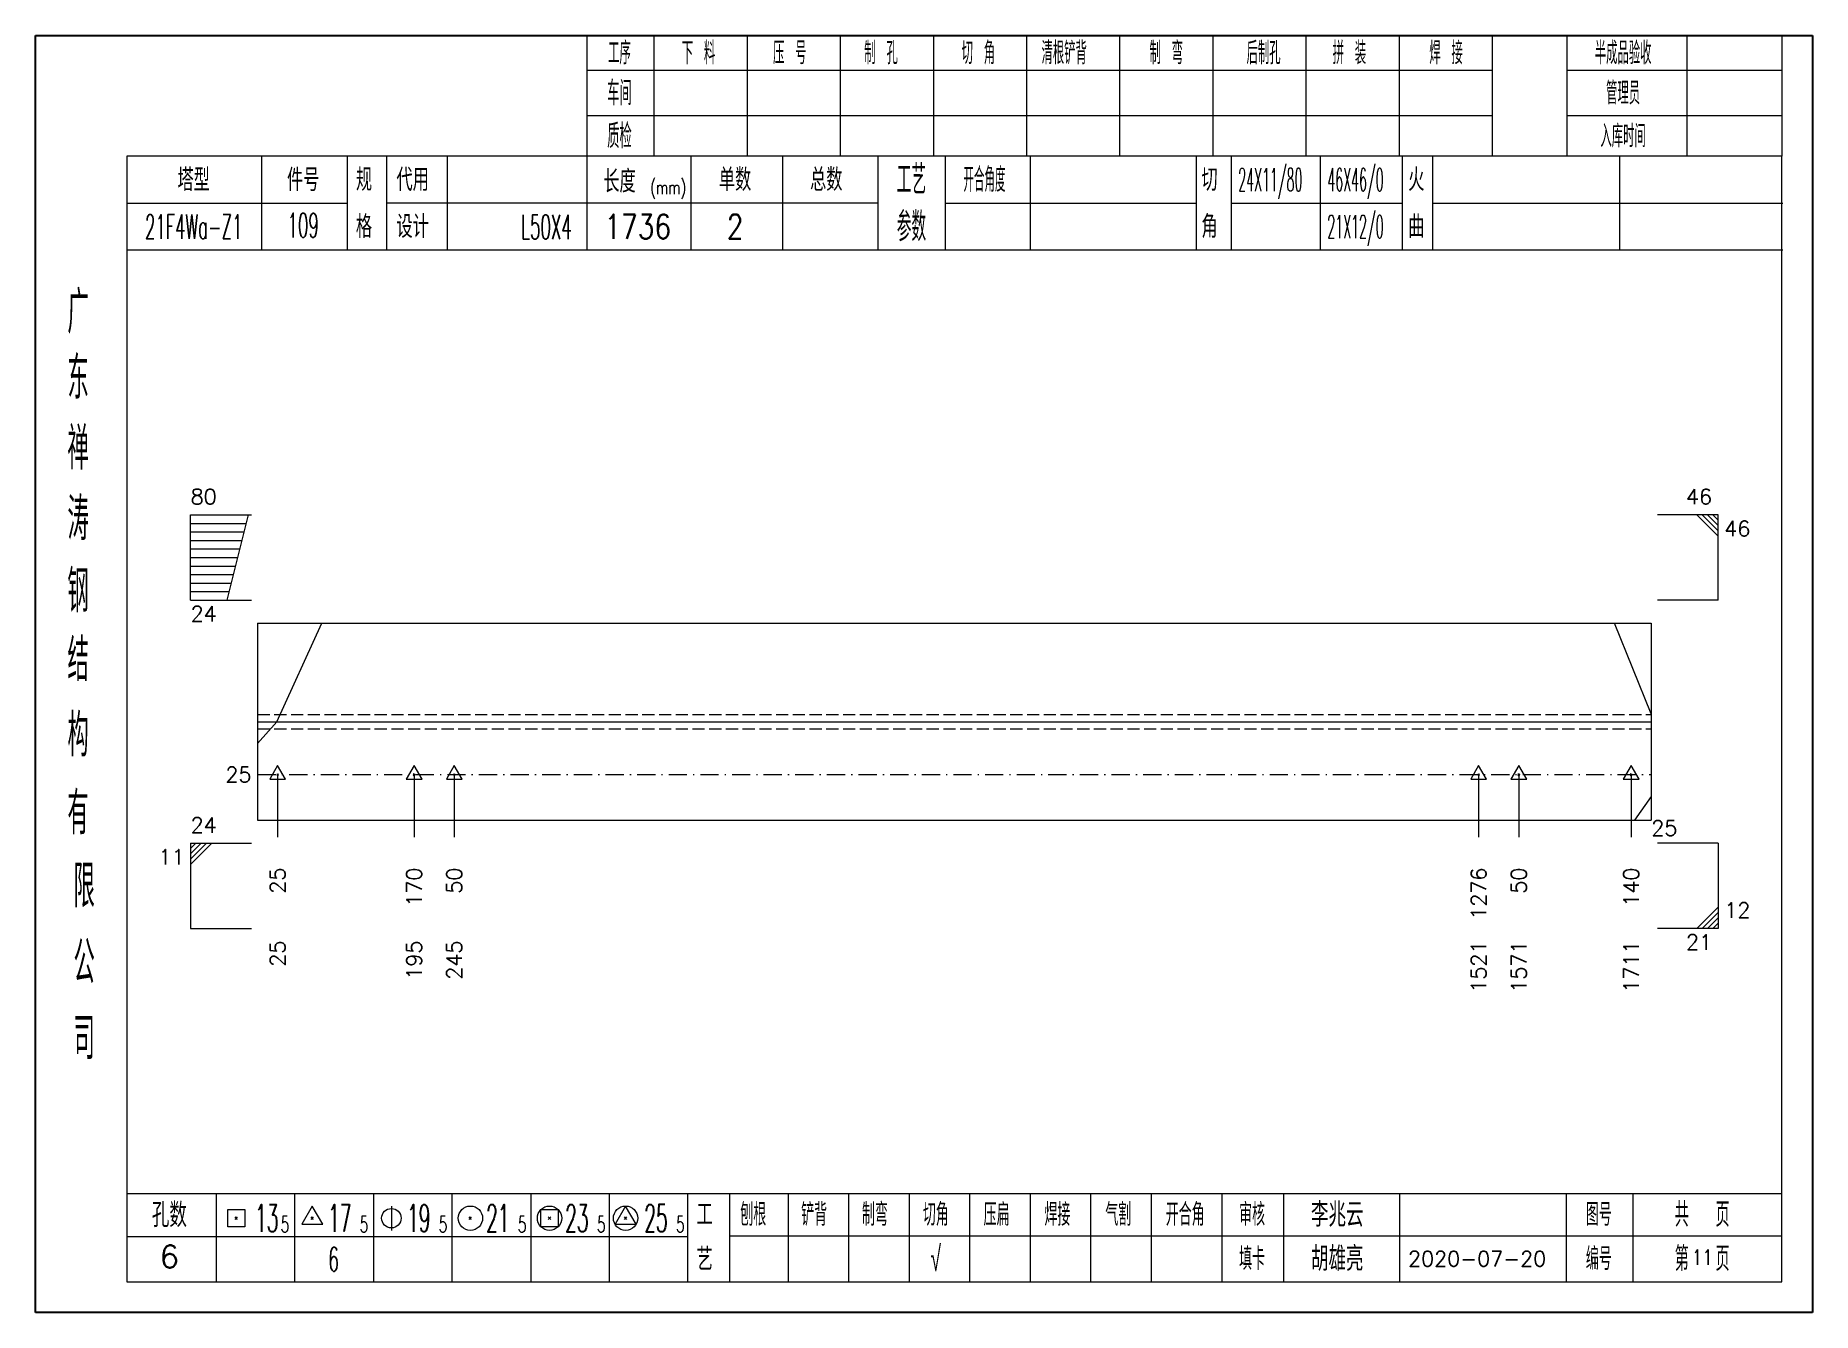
# Model space of a CAD drawing. Extents: x 1310 to 15542, y -76 to 8381.
# Drawn here: x 4637.7 to 4929.9, y 5793.7 to 6003.7 of the extents above; entities that cross this region are included whole.
import ezdxf
from ezdxf.enums import TextEntityAlignment as Align

# ---------------------------------------------------------------- set-up
doc = ezdxf.new("R2010")
doc.units = 0
doc.header["$MEASUREMENT"] = 0
doc.linetypes.add('一点画线', pattern=[5.2, 3, -1, 0.2, -1])
doc.linetypes.add('虚线', pattern=[2.75, 2, -0.75])
doc.layers.get('0').update_dxf_attribs({"linetype": 'CONTINUOUS', "lineweight": 25})
for name, color, linetype, lineweight in [('1', 7, 'CONTINUOUS', 25), ('4', 7, 'CONTINUOUS', 25), ('5', 7, 'CONTINUOUS', 25)]:
    doc.layers.add(name, color=color, linetype=linetype, lineweight=lineweight)
doc.styles.get("Standard").update_dxf_attribs({"font": 'simplex.shx', "width": 0.7, "height": 3, "bigfont": 'gbhzfs.shx'})

msp = doc.modelspace()

# ---------------------------------------------------------------- texts
at = {"color": 7, "linetype": 'Continuous', "lineweight": 13}
for s, p in [('80', (4663.222, 5925.824)), ('24', (4663.222, 5871.824)), ('12', (4915.352, 5857.824))]:
    msp.add_text(s, height=2.5, dxfattribs=at).set_placement(p, align=Align.BOTTOM_LEFT)
msp.add_text('46', height=2.5, dxfattribs=at).set_placement((4913.352, 5925.824), align=Align.BOTTOM_RIGHT)
for s, p in [('46', (4915.352, 5923.824)), ('24', (4663.222, 5909.824))]:
    msp.add_text(s, height=2.5, dxfattribs=at).set_placement(p, align=Align.TOP_LEFT)
msp.add_text('25', height=2.5, dxfattribs=at).set_placement((4673.222, 5882.124), align=Align.MIDDLE_RIGHT)
for s, p in [('11', (4662.222, 5869.824)), ('21', (4913.352, 5855.824))]:
    msp.add_text(s, height=2.5, dxfattribs=at).set_placement(p, align=Align.TOP_RIGHT)
at = {"layer": '1', "color": 7, "linetype": 'Continuous', "lineweight": 13}
msp.add_text('25', height=2.5, dxfattribs=at).set_placement((4903.352, 5873.324), align=Align.MIDDLE_LEFT)
at = {"layer": '1', "color": 8, "linetype": 'Continuous', "lineweight": 9}
for s, p in [('25', (4677.521, 5866.824)), ('170', (4699.959, 5866.824)), ('50', (4706.559, 5866.824)), ('1276', (4874.974, 5866.824)), ('50', (4881.574, 5866.824)), ('140', (4900.052, 5866.824))]:
    msp.add_text(s, height=2.5, rotation=90, dxfattribs=at).set_placement(p, align=Align.MIDDLE_RIGHT)
at = {"layer": '1', "color": 7, "linetype": 'Continuous', "lineweight": 13}
for s, p in [('25', (4677.521, 5854.824)), ('195', (4699.959, 5854.824)), ('245', (4706.559, 5854.824)), ('1521', (4874.974, 5854.824)), ('1571', (4881.574, 5854.824)), ('1711', (4900.052, 5854.824))]:
    msp.add_text(s, height=2.5, rotation=90, dxfattribs=at).set_placement(p, align=Align.MIDDLE_RIGHT)
at = {"layer": '4', "color": 1, "linetype": 'Continuous', "lineweight": 25}
for s, height, width, p in [('工序', 3.7, 0.7, (4733.722, 6000.781)), ('下 料', 3.7, 0.7, (4746.722, 6000.781)), ('压 号', 3.7, 0.7, (4761.722, 6000.781)), ('制 孔', 3.7, 0.7, (4776.722, 6000.781)), ('切 角', 3.7, 0.7, (4792.722, 6000.781)), ('清根铲背 ', 3.7, 0.7, (4807.722, 6000.781)), (' 制 弯', 3.7, 0.7, (4822.722, 6000.781)), (' 后制孔', 3.7, 0.7, (4838.722, 6000.781)), ('拼 装', 3.7, 0.7, (4853.722, 6000.781)), (' 焊 接', 3.7, 0.7, (4868.722, 6000.781)), ('半成品验收', 3.7, 0.7, (4898.722, 6000.781)), ('车间', 4, 0.7, (4733.722, 5994.181)), ('管理员', 3.7, 0.7, (4898.722, 5994.181)), ('质检', 4, 0.7, (4733.722, 5987.121)), ('入库时间', 3.7, 0.7, (4898.722, 5987.121)), ('工艺', 4.8, 0.7, (4781.722, 5979.941)), ('(mm)', 2.24, 0.7, (4741.722, 5978.681)), ('开合角度', 4, 0.6, (4793.722, 5979.941)), ('24X11/80', 3.8, 0.4, (4840.722, 5979.941)), ('46X46/0', 3.8, 0.4, (4854.722, 5979.941)), ('21F4Wa-Z1', 4, 0.5, (4663.722, 5972.201)), ('109', 4, 0.5, (4681.722, 5972.451)), ('L50X4', 4, 0.5, (4721.722, 5972.181)), ('1736', 4, 0.8, (4736.722, 5972.231)), ('2', 4, 0.8, (4752.722, 5972.231)), ('参数', 4.8, 0.7, (4781.722, 5972.231)), ('21X12/0', 3.8, 0.4, (4854.722, 5972.231)), ('广', 6.96, 0.7, (4644.722, 5958.151)), ('东', 6.96, 0.7, (4644.722, 5947.361)), ('禅', 6.96, 0.7, (4644.722, 5935.771)), ('涛', 6.96, 0.7, (4644.722, 5924.171)), ('钢', 6.96, 0.7, (4644.722, 5912.281)), ('结', 6.96, 0.7, (4644.722, 5900.971)), ('构', 6.96, 0.7, (4644.722, 5888.591)), ('有', 6.96, 0.7, (4644.722, 5875.781)), ('限', 6.96, 0.7, (4645.722, 5863.781)), ('公', 6.96, 0.7, (4645.722, 5851.241)), ('司', 6.96, 0.7, (4645.722, 5838.761)), ('13', 4.47, 0.5, (4675.722, 5809.181)), ('17', 4.47, 0.5, (4687.722, 5809.181)), ('19', 4.47, 0.5, (4700.722, 5809.181)), ('21', 4.47, 0.5, (4713.722, 5809.181)), ('23', 4.47, 0.5, (4726.722, 5809.181)), ('25', 4.47, 0.5, (4739.722, 5809.181)), ('刨根', 3.7, 0.8, (4755.722, 5809.781)), ('铲背', 3.7, 0.8, (4765.722, 5809.781)), ('制弯', 3.7, 0.8, (4775.722, 5809.781)), ('切角', 3.7, 0.8, (4785.722, 5809.781)), ('压扁', 3.7, 0.8, (4795.722, 5809.781)), ('焊接', 3.7, 0.8, (4805.722, 5809.781)), ('气割', 3.7, 0.8, (4815.722, 5809.781)), ('开合角', 3.7, 0.8, (4826.722, 5809.781)), ('审核', 3.7, 0.8, (4837.722, 5809.781)), ('图号', 3.7, 0.8, (4894.722, 5809.781)), ('共  页', 4, 0.8, (4911.722, 5809.781)), ('5', 2.68, 0.6, (4678.722, 5808.181)), ('5', 2.68, 0.6, (4691.722, 5808.181)), ('5', 2.68, 0.6, (4704.722, 5808.181)), ('5', 2.68, 0.6, (4717.722, 5808.181)), ('5', 2.68, 0.6, (4730.722, 5808.181)), ('5', 2.68, 0.6, (4743.722, 5808.181)), ('√', 4, 0.6, (4785.722, 5802.511)), ('填卡', 3.7, 0.8, (4837.722, 5802.511)), ('编号', 3.7, 0.8, (4894.722, 5802.511)), ('第  页', 4, 0.8, (4911.722, 5802.511)), ('6', 4, 0.5, (4686.722, 5802.431))]:
    msp.add_text(s, height=height, dxfattribs=dict(at, width=width)).set_placement(p, align=Align.MIDDLE_CENTER)
for s, height, p in [('塔型', 3.7, (4663.722, 5979.911)), ('件号', 3.7, (4681.722, 5979.911)), ('规', 3.7, (4691.722, 5979.941)), ('代用', 3.7, (4699.722, 5979.941)), ('长度', 3.7, (4733.722, 5979.681)), ('单数', 3.7, (4752.722, 5979.941)), ('总数', 3.7, (4767.722, 5979.941)), ('切', 3.7, (4830.722, 5979.941)), ('火', 3.7, (4864.722, 5979.941)), ('格', 3.7, (4691.722, 5972.231)), ('设计', 3.7, (4699.722, 5972.231)), ('角', 3.7, (4830.722, 5972.231)), ('曲', 3.7, (4864.722, 5972.231)), ('孔数', 4, (4659.722, 5809.701)), ('工', 3.7, (4747.722, 5809.781)), ('李兆云', 4, (4851.722, 5809.781)), ('6', 3.7, (4659.722, 5802.871)), ('艺', 3.7, (4747.722, 5802.431)), ('胡雄亮', 4, (4851.722, 5802.511)), ('2020-07-20', 2.5, (4874.722, 5802.511))]:
    msp.add_text(s, height=height, dxfattribs=at).set_placement(p, align=Align.MIDDLE_CENTER)
at = {"layer": '4', "color": 6, "linetype": 'Continuous', "lineweight": 25, "width": 0.8}
msp.add_text('11', height=2.5, dxfattribs=at).set_placement((4911.747, 5802.739), align=Align.MIDDLE_CENTER)

# ---------------------------------------------------------------- blocks, each defined once
blk = doc.blocks.new('孔17.5')
at = {"layer": '5', "color": 7, "linetype": 'Continuous', "lineweight": 13}
for p, q in [((0, 1), (-0.866, -0.5)), ((-0.1, -0.1), (0.1, 0.1)), ((0.1, -0.1), (-0.1, 0.1)), ((0.866, -0.5), (0, 1)), ((-0.866, -0.5), (0.866, -0.5))]:
    blk.add_line(p, q, dxfattribs=at)
blk = doc.blocks.new('CTJGK')
at = {"color": 6, "linetype": 'Continuous'}
for p, q in [((0, 209.97), (292.13, 209.97)), ((0, 0), (0, 209.97)), ((292.13, 209.97), (292.13, 0)), ((292.13, 0), (0, 0))]:
    blk.add_line(p, q, dxfattribs=at)

# ---------------------------------------------------------------- linework, layer by layer
at = {"color": 7, "linetype": 'Continuous', "lineweight": 13}
for p, q in [((4663.222, 5924.824), (4673.222, 5924.824)), ((4663.222, 5910.824), (4663.222, 5924.824)), ((4669.222, 5910.824), (4672.722, 5924.824)), ((4914.352, 5924.824), (4904.352, 5924.824)), ((4910.852, 5924.824), (4914.352, 5921.324)), ((4911.727, 5924.824), (4914.352, 5922.199)), ((4912.602, 5924.824), (4914.352, 5923.074)), ((4913.477, 5924.824), (4914.352, 5923.949)), ((4914.352, 5910.824), (4914.352, 5924.824)), ((4663.222, 5923.424), (4672.372, 5923.424)), ((4663.222, 5922.024), (4672.022, 5922.024)), ((4663.222, 5920.624), (4671.672, 5920.624)), ((4663.222, 5919.224), (4671.322, 5919.224)), ((4663.222, 5917.824), (4670.972, 5917.824)), ((4663.222, 5916.424), (4670.622, 5916.424)), ((4663.222, 5915.024), (4670.272, 5915.024)), ((4663.222, 5913.624), (4669.922, 5913.624)), ((4663.222, 5912.224), (4669.572, 5912.224)), ((4663.222, 5910.824), (4673.222, 5910.824)), ((4914.352, 5910.824), (4904.352, 5910.824)), ((4677.389, 5890.824), (4684.781, 5907.024)), ((4903.352, 5892.12), (4897.28, 5907.024)), ((4674.222, 5887.26), (4677.389, 5890.824)), ((4677.521, 5882.124), (4677.521, 5871.824)), ((4699.959, 5882.124), (4699.959, 5871.824)), ((4706.559, 5882.124), (4706.559, 5871.824)), ((4874.974, 5882.124), (4874.974, 5871.824)), ((4881.574, 5882.124), (4881.574, 5871.824)), ((4900.052, 5882.124), (4900.052, 5871.824)), ((4903.352, 5878.512), (4900.58, 5874.624)), ((4663.222, 5870.824), (4673.222, 5870.824)), ((4663.222, 5870.824), (4663.222, 5856.824)), ((4664.097, 5870.824), (4663.222, 5869.949)), ((4664.972, 5870.824), (4663.222, 5869.074)), ((4665.847, 5870.824), (4663.222, 5868.199)), ((4666.722, 5870.824), (4663.222, 5867.324)), ((4914.352, 5870.824), (4904.352, 5870.824)), ((4914.352, 5870.824), (4914.352, 5856.824)), ((4910.852, 5856.824), (4914.352, 5860.324)), ((4911.727, 5856.824), (4914.352, 5859.449)), ((4912.602, 5856.824), (4914.352, 5858.574)), ((4913.477, 5856.824), (4914.352, 5857.699)), ((4663.222, 5856.824), (4673.222, 5856.824)), ((4914.352, 5856.824), (4904.352, 5856.824))]:
    msp.add_line(p, q, dxfattribs=at)
at = {"color": 7, "linetype": 'Continuous', "lineweight": 18}
for p, q in [((4674.222, 5907.024), (4674.222, 5874.624)), ((4674.222, 5907.024), (4903.352, 5907.024)), ((4903.352, 5907.024), (4903.352, 5874.624)), ((4674.222, 5890.824), (4903.352, 5890.824))]:
    msp.add_line(p, q, dxfattribs=at)
at = {"color": 1, "linetype": '虚线', "lineweight": 18}
for p, q in [((4674.222, 5892.024), (4903.352, 5892.024)), ((4674.222, 5889.624), (4903.352, 5889.624))]:
    msp.add_line(p, q, dxfattribs=at)
at = {"color": 3, "linetype": '一点画线', "lineweight": 13}
msp.add_line((4674.222, 5882.124), (4903.352, 5882.124), dxfattribs=at)
at = {"layer": '1', "color": 7, "linetype": 'Continuous', "lineweight": 18}
msp.add_line((4674.222, 5874.624), (4903.352, 5874.624), dxfattribs=at)
at = {"layer": '4', "color": 1, "linetype": 'Continuous', "lineweight": 18}
for p, q in [((4637.722, 6003.651), (4637.722, 5793.681)), ((4929.852, 6003.651), (4637.722, 6003.651)), ((4728.352, 6003.651), (4728.352, 5983.811)), ((4739.382, 6003.651), (4739.382, 5983.791)), ((4754.692, 6003.651), (4754.692, 5983.791)), ((4770.012, 6003.651), (4770.012, 5983.791)), ((4785.322, 6003.651), (4785.322, 5983.791)), ((4800.632, 6003.651), (4800.632, 5983.791)), ((4815.942, 6003.651), (4815.942, 5983.791)), ((4831.262, 6003.651), (4831.262, 5983.791)), ((4846.572, 6003.651), (4846.572, 5983.791)), ((4861.882, 6003.651), (4861.882, 5983.791)), ((4877.192, 6003.651), (4877.192, 5983.811)), ((4877.192, 6003.651), (4877.192, 5983.791)), ((4889.472, 6003.651), (4889.472, 5983.791)), ((4909.222, 6003.651), (4909.222, 5983.791)), ((4924.802, 6003.651), (4924.802, 5983.791)), ((4929.852, 5973.851), (4929.852, 6003.651)), ((4877.192, 5997.921), (4728.352, 5997.921)), ((4924.802, 5997.921), (4889.472, 5997.921)), ((4877.192, 5990.441), (4728.352, 5990.441)), ((4924.802, 5990.441), (4889.472, 5990.441)), ((4652.732, 5983.791), (4652.732, 5798.731)), ((4924.802, 5983.791), (4652.732, 5983.791)), ((4674.852, 5983.801), (4674.852, 5968.381)), ((4689.002, 5968.381), (4689.002, 5983.791)), ((4695.502, 5968.381), (4695.502, 5983.791)), ((4705.372, 5983.791), (4705.372, 5968.381)), ((4728.352, 5983.811), (4728.352, 5968.381)), ((4745.472, 5983.791), (4745.472, 5968.381)), ((4760.522, 5983.791), (4760.522, 5968.381)), ((4776.222, 5983.791), (4776.222, 5968.381)), ((4787.282, 5983.791), (4787.282, 5968.381)), ((4801.232, 5983.791), (4801.232, 5968.381)), ((4828.532, 5983.791), (4828.532, 5968.381)), ((4834.292, 5983.791), (4834.292, 5968.381)), ((4848.912, 5983.791), (4848.912, 5968.381)), ((4862.372, 5983.791), (4862.372, 5968.381)), ((4867.362, 5983.791), (4867.362, 5968.381)), ((4898.102, 5983.791), (4898.102, 5968.381)), ((4924.802, 5798.731), (4924.802, 5983.791)), ((4689.002, 5976.031), (4652.732, 5976.031)), ((4776.222, 5976.081), (4695.502, 5976.081)), ((4787.282, 5976.081), (4828.532, 5976.081)), ((4834.292, 5976.081), (4862.372, 5976.081)), ((4867.362, 5976.081), (4924.982, 5976.081)), ((4929.852, 5793.681), (4929.852, 5973.851)), ((4924.982, 5968.381), (4652.732, 5968.381)), ((4652.732, 5813.261), (4924.802, 5813.261)), ((4667.422, 5813.261), (4667.422, 5798.731)), ((4680.352, 5798.731), (4680.352, 5813.261)), ((4693.282, 5813.261), (4693.282, 5798.731)), ((4706.202, 5798.731), (4706.202, 5813.261)), ((4719.132, 5813.261), (4719.132, 5798.731)), ((4732.062, 5798.731), (4732.062, 5813.261)), ((4744.982, 5798.731), (4744.982, 5813.261)), ((4751.852, 5798.731), (4751.852, 5813.261)), ((4761.512, 5798.731), (4761.512, 5813.261)), ((4771.452, 5798.731), (4771.452, 5813.261)), ((4781.392, 5798.731), (4781.392, 5813.261)), ((4791.342, 5798.731), (4791.342, 5813.261)), ((4801.282, 5798.731), (4801.282, 5813.261)), ((4811.222, 5798.731), (4811.222, 5813.261)), ((4821.172, 5798.731), (4821.172, 5813.261)), ((4832.812, 5798.731), (4832.812, 5813.261)), ((4842.962, 5798.731), (4842.962, 5813.261)), ((4862.022, 5798.731), (4862.022, 5813.261)), ((4889.402, 5798.731), (4889.402, 5813.261)), ((4900.362, 5798.731), (4900.362, 5813.261)), ((4744.982, 5806.131), (4652.732, 5806.131)), ((4751.812, 5806.291), (4924.802, 5806.291)), ((4652.732, 5798.731), (4924.802, 5798.731)), ((4637.722, 5793.681), (4929.852, 5793.681))]:
    msp.add_line(p, q, dxfattribs=at)
at = {"layer": '4', "color": 7, "linetype": 'Continuous', "lineweight": 13}
for p, q in [((4669.308, 5807.767), (4669.308, 5810.595)), ((4669.308, 5810.595), (4672.136, 5810.595)), ((4672.136, 5810.595), (4672.136, 5807.767)), ((4683.222, 5811.181), (4681.49, 5808.181)), ((4684.954, 5808.181), (4683.222, 5811.181)), ((4696.222, 5811.181), (4696.222, 5807.181)), ((4720.808, 5807.767), (4720.808, 5810.595)), ((4720.808, 5810.595), (4723.636, 5810.595)), ((4723.636, 5810.595), (4723.636, 5807.767)), ((4734.722, 5811.181), (4732.99, 5808.181)), ((4736.454, 5808.181), (4734.722, 5811.181)), ((4672.136, 5807.767), (4669.308, 5807.767)), ((4670.522, 5808.981), (4670.922, 5809.381)), ((4670.922, 5808.981), (4670.522, 5809.381)), ((4681.49, 5808.181), (4684.954, 5808.181)), ((4683.022, 5808.981), (4683.422, 5809.381)), ((4683.422, 5808.981), (4683.022, 5809.381)), ((4709.022, 5808.981), (4709.422, 5809.381)), ((4709.422, 5808.981), (4709.022, 5809.381)), ((4723.636, 5807.767), (4720.808, 5807.767)), ((4722.022, 5808.981), (4722.422, 5809.381)), ((4722.422, 5808.981), (4722.022, 5809.381)), ((4732.99, 5808.181), (4736.454, 5808.181)), ((4734.522, 5808.981), (4734.922, 5809.381)), ((4734.922, 5808.981), (4734.522, 5809.381))]:
    msp.add_line(p, q, dxfattribs=at)
for centre, radius in [((4696.222, 5809.181), 1.6), ((4709.222, 5809.181), 2), ((4722.222, 5809.181), 2), ((4734.722, 5809.181), 2)]:
    msp.add_circle(centre, radius, dxfattribs=at)

# ---------------------------------------------------------------- block references
at = {"color": 0, "linetype": 'Continuous'}
msp.add_blockref('CTJGK', (4637.722, 5793.681), dxfattribs=at)
at = {"layer": '1', "color": 8, "linetype": 'Continuous', "lineweight": 9, "xscale": 1.5, "yscale": 1.5, "zscale": 1.5}
for p in [(4677.521, 5882.124), (4699.959, 5882.124), (4706.559, 5882.124), (4874.974, 5882.124), (4881.574, 5882.124), (4900.052, 5882.124)]:
    msp.add_blockref('孔17.5', p, dxfattribs=at)

msp.set_redraw_order([(e.dxf.handle, doc.entitydb.next_handle()) for e in msp.query("TEXT MTEXT ATTDEF DIMENSION ARC_DIMENSION")])  # texts and dimensions are drawn at this point

doc.saveas('drawing.dxf')
